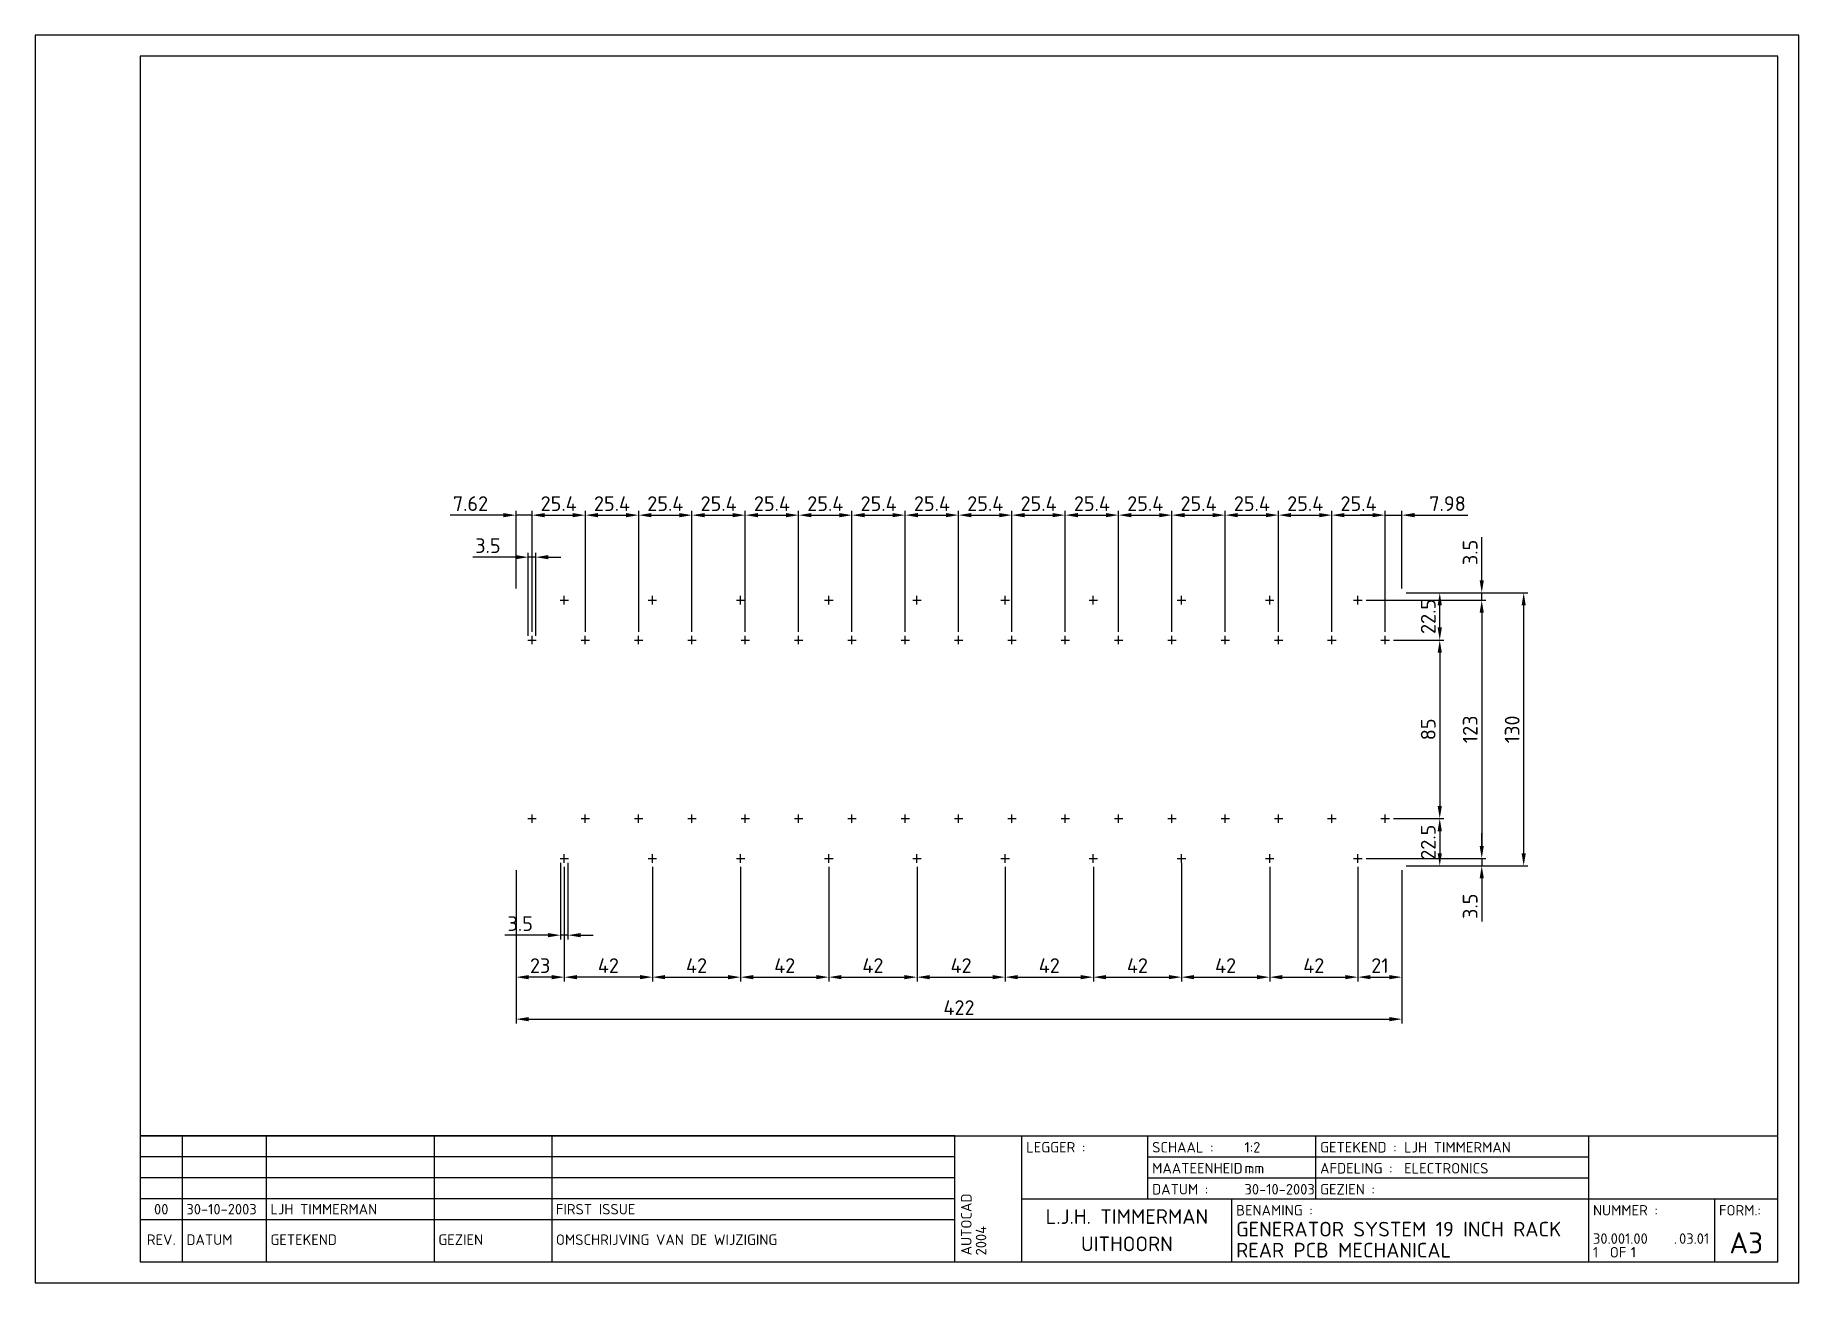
# Paper-space layout 'Layout1' of a CAD drawing. Extents: x 0 to 420, y 0 to 297.
import ezdxf
from ezdxf.enums import TextEntityAlignment as Align

# ---------------------------------------------------------------- set-up
doc = ezdxf.new("R2010")
doc.units = 0
doc.header["$LTSCALE"] = 10
doc.header["$MEASUREMENT"] = 0
doc.header["$PDMODE"] = 98
doc.header["$PDSIZE"] = -3
doc.linetypes.add('CENTER', pattern=[2, 1.25, -0.25, 0.25, -0.25])
doc.layers.get('0').update_dxf_attribs({"linetype": 'CONTINUOUS'})
doc.layers.get('DEFPOINTS').update_dxf_attribs({"linetype": 'CONTINUOUS'})
for name, color, linetype in [('DIMENSIONS', 1, 'CONTINUOUS'), ('GENERAL', 7, 'CONTINUOUS'), ('TITLEBLOCK', 7, 'CONTINUOUS')]:
    doc.layers.add(name, color=color, linetype=linetype)
doc.styles.add('ISO', font='isocpeur.ttf')
doc.dimstyles.get("Standard").update_dxf_attribs({"dimtxt": 3.5, "dimasz": 3, "dimexe": 1, "dimexo": 1, "dimgap": 1, "dimtad": 1, "dimdec": 3, "dimlfac": 2, "dimdsep": 46, "dimtxsty": 'ISO', "dimcen": 1, "dimclrt": 2, "dimadec": 0, "dimazin": 0, "dimtfac": 1, "dimtdec": 3, "dimtmove": 0, "dimatfit": 3, "dimfxl": 0, "dimtolj": 1, "dimarcsym": 0})

psp = doc.layouts.get("Layout1")

# ---------------------------------------------------------------- blocks, each defined once
blk = doc.blocks.new('A3')
at = {"layer": 'TITLEBLOCK', "color": 3}
for p, q in [((219, 35), (25, 35)), ((219, 35), (415, 35)), ((219, 5), (219, 35)), ((235, 5), (235, 35)), ((265, 20), (265, 35)), ((305, 20), (305, 35)), ((370, 5), (370, 35)), ((265, 30), (370, 30)), ((265, 25), (370, 25)), ((235, 20), (415, 20)), ((285, 5), (285, 20)), ((400, 5), (400, 20)), ((219, 15), (25, 15))]:
    blk.add_line(p, q, dxfattribs=at)
at = {"layer": 'TITLEBLOCK'}
for p, q in [((35, 35), (35, 5)), ((55, 35), (55, 5)), ((95, 35), (95, 5)), ((123, 35), (123, 5)), ((219, 30), (25, 30)), ((219, 25), (25, 25)), ((219, 20), (25, 20))]:
    blk.add_line(p, q, dxfattribs=at)
at = {"layer": 'TITLEBLOCK', "color": 1}
blk.add_lwpolyline([(0, 0), (420, 0), (420, 297), (0, 297)], close=True, dxfattribs=at)
at = {"layer": 'TITLEBLOCK', "color": 4}
blk.add_lwpolyline([(25, 5), (415, 5), (415, 292), (25, 292), (25, 5)], dxfattribs=at)
at = {"layer": 'TITLEBLOCK', "style": 'ISO'}
for s, p in [('LEGGER :', (236, 31)), ('SCHAAL :', (266, 31)), ('GETEKEND :', (306, 31)), ('MAATEENHEID :', (266, 26)), ('AFDELING :', (306, 26)), ('DATUM :', (266, 21)), ('GEZIEN :', (306, 21)), ('BENAMING :', (286, 16)), ('NUMMER :', (371, 16)), ('FORM.:', (401, 16)), ('DATUM', (36, 9)), ('GETEKEND', (56, 9)), ('GEZIEN', (96, 9)), ('OMSCHRIJVING VAN DE WIJZIGING', (124, 9)), ('OF', (375, 6)), ('.', (390.25, 9.25))]:
    blk.add_text(s, height=2.5, dxfattribs=at).set_placement(p)
blk.add_text('REV.', height=2.5, dxfattribs=at).set_placement((30, 9), align=Align.CENTER)
for tag, p in [('REV4', (30, 31.25)), ('REV3', (30, 26.25)), ('REV2', (30, 21.25)), ('REV1', (30, 16.25))]:
    blk.add_attdef(tag, text='', height=2.5, dxfattribs=at).set_placement(p, align=Align.CENTER)
for tag, p in [('DATUM4', (36, 31.25)), ('GET4', (56, 31.25)), ('GEZ4', (96, 31.25)), ('OMSCHR4', (124, 31.25)), ('DATUM3', (36, 26.25)), ('GET3', (56, 26.25)), ('GEZ3', (96, 26.25)), ('OMSCHR3', (124, 26.25)), ('DATUM2', (36, 21.25)), ('GET2', (56, 21.25)), ('GEZ2', (96, 21.25)), ('OMSCHR2', (124, 21.25)), ('DATUM1', (36, 16.25)), ('GET1', (56, 16.25)), ('GEZ1', (96, 16.25)), ('OMSCHR1', (124, 16.25))]:
    blk.add_attdef(tag, p, '', height=2.5, dxfattribs=at)
at = {"layer": 'TITLEBLOCK', "color": 2, "style": 'ISO'}
for tag, p, height in [('S', (288, 31), 2.5), ('GET', (326, 31), 2.5), ('OPM1', (371, 31), 2.5), ('ME', (288, 26), 2.5), ('AFD', (326, 26), 2.5), ('OPM2', (371, 26), 2.5), ('LDATUM', (245.5, 21), 2.5), ('DATUM', (288, 21), 2.5), ('GEZ', (326, 21), 2.5), ('OPM3', (371, 21), 2.5), ('BEN1', (286, 11), 3.5), ('CAT', (371, 12.5), 2.5), ('INST', (378, 12.5), 2.5), ('BEN2', (286, 6), 3.5), ('PARTNO', (371, 9.25), 2.5), ('B', (371, 6), 2.5), ('NOBLZ', (380, 6), 2.5), ('TEK', (391.5, 9.25), 2.5)]:
    blk.add_attdef(tag, p, '', height=height, dxfattribs=at)
at = {"layer": 'TITLEBLOCK', "color": 3, "style": 'ISO'}
blk.add_attdef('L', (236, 21), '', height=5, dxfattribs=at)
at = {"layer": 'TITLEBLOCK', "color": 2, "style": 'ISO'}
for tag, p in [('DOSNAAM', (230, 6.5)), ('SYSTEEM', (223, 6.5)), ('FLOPPY', (233.5, 6.5)), ('REL', (226.5, 6.5))]:
    blk.add_attdef(tag, p, '', height=2.5, rotation=90, dxfattribs=at)
for tag, p in [('NAAM', (260, 14)), ('PLAATS', (260, 7.5))]:
    blk.add_attdef(tag, text='', height=3.5, dxfattribs=at).set_placement(p, align=Align.CENTER)
at = {"layer": 'TITLEBLOCK', "color": 3, "style": 'ISO'}
blk.add_attdef('F', text='', height=5, dxfattribs=at).set_placement((407.5, 7), align=Align.CENTER)
blk = doc.blocks.new('*D2')
at = {"layer": 'DEFPOINTS', "color": 0}
for p in [(125.12, 101), (126.87, 101), (125.12, 82.75)]:
    blk.add_point(p, dxfattribs=at)
at = {"layer": 'DIMENSIONS', "color": 0, "lineweight": -2}
for p, q in [((125.12, 100), (125.12, 81.75)), ((126.87, 100), (126.87, 81.75)), ((122.12, 82.75), (111.87, 82.75)), ((126.87, 82.75), (125.12, 82.75)), ((129.87, 82.75), (132.87, 82.75))]:
    blk.add_line(p, q, dxfattribs=at)
at = {"layer": 'DIMENSIONS', "color": 0}
for points in [[(122.12, 83.25), (122.12, 82.25), (125.12, 82.75)], [(129.87, 83.25), (129.87, 82.25), (126.87, 82.75)]]:
    blk.add_solid(points, dxfattribs=at)
at = {"layer": 'DIMENSIONS', "color": 2, "insert": (115.5, 85.5), "char_height": 3.5, "attachment_point": 5, "style": 'ISO'}
blk.add_mtext('\\A1;3.5', dxfattribs=at)
blk = doc.blocks.new('*D3')
at = {"layer": 'DEFPOINTS', "color": 0}
for p in [(126, 100), (147, 100), (126, 72.75)]:
    blk.add_point(p, dxfattribs=at)
at = {"layer": 'DIMENSIONS', "color": 0, "lineweight": -2}
for p, q in [((126, 99), (126, 71.75)), ((147, 99), (147, 71.75)), ((144, 72.75), (129, 72.75))]:
    blk.add_line(p, q, dxfattribs=at)
at = {"layer": 'DIMENSIONS', "color": 0}
for points in [[(129, 73.25), (129, 72.25), (126, 72.75)], [(144, 73.25), (144, 72.25), (147, 72.75)]]:
    blk.add_solid(points, dxfattribs=at)
at = {"layer": 'DIMENSIONS', "color": 2, "insert": (136.5, 75.5), "char_height": 3.5, "attachment_point": 5, "style": 'ISO'}
blk.add_mtext('\\A1;42', dxfattribs=at)
blk = doc.blocks.new('*D4')
at = {"layer": 'DEFPOINTS', "color": 0}
for p in [(114.5, 99.25), (126, 100), (114.5, 72.75)]:
    blk.add_point(p, dxfattribs=at)
at = {"layer": 'DIMENSIONS', "color": 0, "lineweight": -2}
for p, q in [((114.5, 98.25), (114.5, 71.75)), ((126, 99), (126, 71.75)), ((123, 72.75), (117.5, 72.75))]:
    blk.add_line(p, q, dxfattribs=at)
at = {"layer": 'DIMENSIONS', "color": 0}
for points in [[(117.5, 73.25), (117.5, 72.25), (114.5, 72.75)], [(123, 73.25), (123, 72.25), (126, 72.75)]]:
    blk.add_solid(points, dxfattribs=at)
at = {"layer": 'DIMENSIONS', "color": 2, "insert": (120.25, 75.5), "char_height": 3.5, "attachment_point": 5, "style": 'ISO'}
blk.add_mtext('\\A1;23', dxfattribs=at)
blk = doc.blocks.new('*D5')
at = {"layer": 'DEFPOINTS', "color": 0}
for p in [(147, 100), (168, 100), (168, 72.75)]:
    blk.add_point(p, dxfattribs=at)
at = {"layer": 'DIMENSIONS', "color": 0, "lineweight": -2}
for p, q in [((147, 99), (147, 71.75)), ((168, 99), (168, 71.75)), ((150, 72.75), (165, 72.75))]:
    blk.add_line(p, q, dxfattribs=at)
at = {"layer": 'DIMENSIONS', "color": 0}
for points in [[(150, 73.25), (150, 72.25), (147, 72.75)], [(165, 73.25), (165, 72.25), (168, 72.75)]]:
    blk.add_solid(points, dxfattribs=at)
at = {"layer": 'DIMENSIONS', "color": 2, "insert": (157.5, 75.5), "char_height": 3.5, "attachment_point": 5, "style": 'ISO'}
blk.add_mtext('\\A1;42', dxfattribs=at)
blk = doc.blocks.new('*D6')
at = {"layer": 'DEFPOINTS', "color": 0}
for p in [(168, 100), (189, 100), (189, 72.75)]:
    blk.add_point(p, dxfattribs=at)
at = {"layer": 'DIMENSIONS', "color": 0, "lineweight": -2}
for p, q in [((168, 99), (168, 71.75)), ((189, 99), (189, 71.75)), ((171, 72.75), (186, 72.75))]:
    blk.add_line(p, q, dxfattribs=at)
at = {"layer": 'DIMENSIONS', "color": 0}
for points in [[(171, 73.25), (171, 72.25), (168, 72.75)], [(186, 73.25), (186, 72.25), (189, 72.75)]]:
    blk.add_solid(points, dxfattribs=at)
at = {"layer": 'DIMENSIONS', "color": 2, "insert": (178.5, 75.5), "char_height": 3.5, "attachment_point": 5, "style": 'ISO'}
blk.add_mtext('\\A1;42', dxfattribs=at)
blk = doc.blocks.new('*D7')
at = {"layer": 'DEFPOINTS', "color": 0}
for p in [(189, 100), (210, 100), (210, 72.75)]:
    blk.add_point(p, dxfattribs=at)
at = {"layer": 'DIMENSIONS', "color": 0, "lineweight": -2}
for p, q in [((189, 99), (189, 71.75)), ((210, 99), (210, 71.75)), ((192, 72.75), (207, 72.75))]:
    blk.add_line(p, q, dxfattribs=at)
at = {"layer": 'DIMENSIONS', "color": 0}
for points in [[(192, 73.25), (192, 72.25), (189, 72.75)], [(207, 73.25), (207, 72.25), (210, 72.75)]]:
    blk.add_solid(points, dxfattribs=at)
at = {"layer": 'DIMENSIONS', "color": 2, "insert": (199.5, 75.5), "char_height": 3.5, "attachment_point": 5, "style": 'ISO'}
blk.add_mtext('\\A1;42', dxfattribs=at)
blk = doc.blocks.new('*D8')
at = {"layer": 'DEFPOINTS', "color": 0}
for p in [(210, 100), (231, 100), (231, 72.75)]:
    blk.add_point(p, dxfattribs=at)
at = {"layer": 'DIMENSIONS', "color": 0, "lineweight": -2}
for p, q in [((210, 99), (210, 71.75)), ((231, 99), (231, 71.75)), ((213, 72.75), (228, 72.75))]:
    blk.add_line(p, q, dxfattribs=at)
at = {"layer": 'DIMENSIONS', "color": 0}
for points in [[(213, 73.25), (213, 72.25), (210, 72.75)], [(228, 73.25), (228, 72.25), (231, 72.75)]]:
    blk.add_solid(points, dxfattribs=at)
at = {"layer": 'DIMENSIONS', "color": 2, "insert": (220.5, 75.5), "char_height": 3.5, "attachment_point": 5, "style": 'ISO'}
blk.add_mtext('\\A1;42', dxfattribs=at)
blk = doc.blocks.new('*D9')
at = {"layer": 'DEFPOINTS', "color": 0}
for p in [(231, 100), (252, 100), (252, 72.75)]:
    blk.add_point(p, dxfattribs=at)
at = {"layer": 'DIMENSIONS', "color": 0, "lineweight": -2}
for p, q in [((231, 99), (231, 71.75)), ((252, 99), (252, 71.75)), ((234, 72.75), (249, 72.75))]:
    blk.add_line(p, q, dxfattribs=at)
at = {"layer": 'DIMENSIONS', "color": 0}
for points in [[(234, 73.25), (234, 72.25), (231, 72.75)], [(249, 73.25), (249, 72.25), (252, 72.75)]]:
    blk.add_solid(points, dxfattribs=at)
at = {"layer": 'DIMENSIONS', "color": 2, "insert": (241.5, 75.5), "char_height": 3.5, "attachment_point": 5, "style": 'ISO'}
blk.add_mtext('\\A1;42', dxfattribs=at)
blk = doc.blocks.new('*D10')
at = {"layer": 'DEFPOINTS', "color": 0}
for p in [(273, 101), (252, 100), (273, 72.75)]:
    blk.add_point(p, dxfattribs=at)
at = {"layer": 'DIMENSIONS', "color": 0, "lineweight": -2}
for p, q in [((252, 99), (252, 71.75)), ((273, 100), (273, 71.75)), ((255, 72.75), (270, 72.75))]:
    blk.add_line(p, q, dxfattribs=at)
at = {"layer": 'DIMENSIONS', "color": 0}
for points in [[(255, 73.25), (255, 72.25), (252, 72.75)], [(270, 73.25), (270, 72.25), (273, 72.75)]]:
    blk.add_solid(points, dxfattribs=at)
at = {"layer": 'DIMENSIONS', "color": 2, "insert": (262.5, 75.5), "char_height": 3.5, "attachment_point": 5, "style": 'ISO'}
blk.add_mtext('\\A1;42', dxfattribs=at)
blk = doc.blocks.new('*D11')
at = {"layer": 'DEFPOINTS', "color": 0}
for p in [(273, 101), (294, 100), (294, 72.75)]:
    blk.add_point(p, dxfattribs=at)
at = {"layer": 'DIMENSIONS', "color": 0, "lineweight": -2}
for p, q in [((273, 100), (273, 71.75)), ((294, 99), (294, 71.75)), ((276, 72.75), (291, 72.75))]:
    blk.add_line(p, q, dxfattribs=at)
at = {"layer": 'DIMENSIONS', "color": 0}
for points in [[(276, 73.25), (276, 72.25), (273, 72.75)], [(291, 73.25), (291, 72.25), (294, 72.75)]]:
    blk.add_solid(points, dxfattribs=at)
at = {"layer": 'DIMENSIONS', "color": 2, "insert": (283.5, 75.5), "char_height": 3.5, "attachment_point": 5, "style": 'ISO'}
blk.add_mtext('\\A1;42', dxfattribs=at)
blk = doc.blocks.new('*D12')
at = {"layer": 'DEFPOINTS', "color": 0}
for p in [(294, 100), (315, 100), (315, 72.75)]:
    blk.add_point(p, dxfattribs=at)
at = {"layer": 'DIMENSIONS', "color": 0, "lineweight": -2}
for p, q in [((294, 99), (294, 71.75)), ((315, 99), (315, 71.75)), ((297, 72.75), (312, 72.75))]:
    blk.add_line(p, q, dxfattribs=at)
at = {"layer": 'DIMENSIONS', "color": 0}
for points in [[(297, 73.25), (297, 72.25), (294, 72.75)], [(312, 73.25), (312, 72.25), (315, 72.75)]]:
    blk.add_solid(points, dxfattribs=at)
at = {"layer": 'DIMENSIONS', "color": 2, "insert": (304.5, 75.5), "char_height": 3.5, "attachment_point": 5, "style": 'ISO'}
blk.add_mtext('\\A1;42', dxfattribs=at)
blk = doc.blocks.new('*D13')
at = {"layer": 'DEFPOINTS', "color": 0}
for p in [(315, 100), (325.5, 99.25), (325.5, 72.75)]:
    blk.add_point(p, dxfattribs=at)
at = {"layer": 'DIMENSIONS', "color": 0, "lineweight": -2}
for p, q in [((315, 99), (315, 71.75)), ((325.5, 98.25), (325.5, 71.75)), ((318, 72.75), (322.5, 72.75))]:
    blk.add_line(p, q, dxfattribs=at)
at = {"layer": 'DIMENSIONS', "color": 0}
for points in [[(318, 73.25), (318, 72.25), (315, 72.75)], [(322.5, 73.25), (322.5, 72.25), (325.5, 72.75)]]:
    blk.add_solid(points, dxfattribs=at)
at = {"layer": 'DIMENSIONS', "color": 2, "insert": (320.25, 75.5), "char_height": 3.5, "attachment_point": 5, "style": 'ISO'}
blk.add_mtext('\\A1;21', dxfattribs=at)
blk = doc.blocks.new('*D14')
at = {"layer": 'DEFPOINTS', "color": 0}
for p in [(114.5, 99.25), (325.5, 99.25), (325.5, 62.75)]:
    blk.add_point(p, dxfattribs=at)
at = {"layer": 'DIMENSIONS', "color": 0, "lineweight": -2}
for p, q in [((114.5, 98.25), (114.5, 61.75)), ((325.5, 98.25), (325.5, 61.75)), ((117.5, 62.75), (322.5, 62.75))]:
    blk.add_line(p, q, dxfattribs=at)
at = {"layer": 'DIMENSIONS', "color": 0}
for points in [[(117.5, 63.25), (117.5, 62.25), (114.5, 62.75)], [(322.5, 63.25), (322.5, 62.25), (325.5, 62.75)]]:
    blk.add_solid(points, dxfattribs=at)
at = {"layer": 'DIMENSIONS', "color": 2, "insert": (220, 65.5), "char_height": 3.5, "attachment_point": 5, "style": 'ISO'}
blk.add_mtext('\\A1;422', dxfattribs=at)
blk = doc.blocks.new('*D15')
at = {"layer": 'DEFPOINTS', "color": 0}
for p in [(325.5, 164.25), (354.5, 164.25), (325.5, 99.25)]:
    blk.add_point(p, dxfattribs=at)
at = {"layer": 'DIMENSIONS', "color": 0, "lineweight": -2}
for p, q in [((326.5, 164.25), (355.5, 164.25)), ((354.5, 102.25), (354.5, 161.25)), ((326.5, 99.25), (355.5, 99.25))]:
    blk.add_line(p, q, dxfattribs=at)
at = {"layer": 'DIMENSIONS', "color": 0}
for points in [[(354, 161.25), (355, 161.25), (354.5, 164.25)], [(354, 102.25), (355, 102.25), (354.5, 99.25)]]:
    blk.add_solid(points, dxfattribs=at)
at = {"layer": 'DIMENSIONS', "color": 2, "insert": (351.75, 131.75), "char_height": 3.5, "attachment_point": 5, "rotation": 90, "style": 'ISO'}
blk.add_mtext('\\A1;130', dxfattribs=at)
blk = doc.blocks.new('*D16')
at = {"layer": 'DEFPOINTS', "color": 0}
for p in [(316, 101), (325.5, 99.25), (344.5, 99.25)]:
    blk.add_point(p, dxfattribs=at)
at = {"layer": 'DIMENSIONS', "color": 0, "lineweight": -2}
for p, q in [((344.5, 104), (344.5, 107)), ((317, 101), (345.5, 101)), ((344.5, 101), (344.5, 99.25)), ((326.5, 99.25), (345.5, 99.25)), ((344.5, 96.25), (344.5, 86))]:
    blk.add_line(p, q, dxfattribs=at)
at = {"layer": 'DIMENSIONS', "color": 0}
for points in [[(344, 104), (345, 104), (344.5, 101)], [(344, 96.25), (345, 96.25), (344.5, 99.25)]]:
    blk.add_solid(points, dxfattribs=at)
at = {"layer": 'DIMENSIONS', "color": 2, "insert": (341.75, 89.63), "char_height": 3.5, "attachment_point": 5, "rotation": 90, "style": 'ISO'}
blk.add_mtext('\\A1;3.5', dxfattribs=at)
blk = doc.blocks.new('*D17')
at = {"layer": 'DEFPOINTS', "color": 0}
for p in [(325.5, 164.25), (344.5, 164.25), (316, 162.5)]:
    blk.add_point(p, dxfattribs=at)
at = {"layer": 'DIMENSIONS', "color": 0, "lineweight": -2}
for p, q in [((344.5, 167.25), (344.5, 177.5)), ((326.5, 164.25), (345.5, 164.25)), ((344.5, 162.5), (344.5, 164.25)), ((317, 162.5), (345.5, 162.5)), ((344.5, 159.5), (344.5, 156.5))]:
    blk.add_line(p, q, dxfattribs=at)
at = {"layer": 'DIMENSIONS', "color": 0}
for points in [[(344, 167.25), (345, 167.25), (344.5, 164.25)], [(344, 159.5), (345, 159.5), (344.5, 162.5)]]:
    blk.add_solid(points, dxfattribs=at)
at = {"layer": 'DIMENSIONS', "color": 2, "insert": (341.75, 173.88), "char_height": 3.5, "attachment_point": 5, "rotation": 90, "style": 'ISO'}
blk.add_mtext('\\A1;3.5', dxfattribs=at)
blk = doc.blocks.new('*D18')
at = {"layer": 'DEFPOINTS', "color": 0}
for p in [(316, 162.5), (316, 101), (344.5, 101)]:
    blk.add_point(p, dxfattribs=at)
at = {"layer": 'DIMENSIONS', "color": 0, "lineweight": -2}
for p, q in [((317, 162.5), (345.5, 162.5)), ((344.5, 159.5), (344.5, 104)), ((317, 101), (345.5, 101))]:
    blk.add_line(p, q, dxfattribs=at)
at = {"layer": 'DIMENSIONS', "color": 0}
for points in [[(344, 159.5), (345, 159.5), (344.5, 162.5)], [(344, 104), (345, 104), (344.5, 101)]]:
    blk.add_solid(points, dxfattribs=at)
at = {"layer": 'DIMENSIONS', "color": 2, "insert": (341.75, 131.75), "char_height": 3.5, "attachment_point": 5, "rotation": 90, "style": 'ISO'}
blk.add_mtext('\\A1;123', dxfattribs=at)
blk = doc.blocks.new('*D19')
at = {"layer": 'DEFPOINTS', "color": 0}
for p in [(322.51, 153), (322.51, 110.5), (334.5, 110.5)]:
    blk.add_point(p, dxfattribs=at)
at = {"layer": 'DIMENSIONS', "color": 0, "lineweight": -2}
for p, q in [((323.51, 153), (335.5, 153)), ((334.5, 150), (334.5, 113.5)), ((323.51, 110.5), (335.5, 110.5))]:
    blk.add_line(p, q, dxfattribs=at)
at = {"layer": 'DIMENSIONS', "color": 0}
for points in [[(334, 150), (335, 150), (334.5, 153)], [(334, 113.5), (335, 113.5), (334.5, 110.5)]]:
    blk.add_solid(points, dxfattribs=at)
at = {"layer": 'DIMENSIONS', "color": 2, "insert": (331.75, 131.75), "char_height": 3.5, "attachment_point": 5, "rotation": 90, "style": 'ISO'}
blk.add_mtext('\\A1;85', dxfattribs=at)
blk = doc.blocks.new('*D20')
at = {"layer": 'DEFPOINTS', "color": 0}
for p in [(325.5, 164.25), (334.5, 164.25), (322.51, 153)]:
    blk.add_point(p, dxfattribs=at)
at = {"layer": 'DIMENSIONS', "color": 0, "lineweight": -2}
for p, q in [((326.5, 164.25), (335.5, 164.25)), ((334.5, 156), (334.5, 161.25)), ((323.51, 153), (335.5, 153))]:
    blk.add_line(p, q, dxfattribs=at)
at = {"layer": 'DIMENSIONS', "color": 0}
for points in [[(334, 161.25), (335, 161.25), (334.5, 164.25)], [(334, 156), (335, 156), (334.5, 153)]]:
    blk.add_solid(points, dxfattribs=at)
at = {"layer": 'DIMENSIONS', "color": 2, "insert": (331.75, 158.63), "char_height": 3.5, "attachment_point": 5, "rotation": 90, "style": 'ISO'}
blk.add_mtext('\\A1;22.5', dxfattribs=at)
blk = doc.blocks.new('*D21')
at = {"layer": 'DEFPOINTS', "color": 0}
for p in [(322.51, 110.5), (325.5, 99.25), (334.5, 99.25)]:
    blk.add_point(p, dxfattribs=at)
at = {"layer": 'DIMENSIONS', "color": 0, "lineweight": -2}
for p, q in [((323.51, 110.5), (335.5, 110.5)), ((334.5, 107.5), (334.5, 102.25)), ((326.5, 99.25), (335.5, 99.25))]:
    blk.add_line(p, q, dxfattribs=at)
at = {"layer": 'DIMENSIONS', "color": 0}
for points in [[(334, 107.5), (335, 107.5), (334.5, 110.5)], [(334, 102.25), (335, 102.25), (334.5, 99.25)]]:
    blk.add_solid(points, dxfattribs=at)
at = {"layer": 'DIMENSIONS', "color": 2, "insert": (331.75, 104.88), "char_height": 3.5, "attachment_point": 5, "rotation": 90, "style": 'ISO'}
blk.add_mtext('\\A1;22.5', dxfattribs=at)
blk = doc.blocks.new('*D22')
at = {"layer": 'DEFPOINTS', "color": 0}
for p in [(117.43, 172.75), (117.43, 153), (119.18, 153)]:
    blk.add_point(p, dxfattribs=at)
at = {"layer": 'DIMENSIONS', "color": 0, "lineweight": -2}
for p, q in [((114.43, 172.75), (104.18, 172.75)), ((117.43, 154), (117.43, 173.75)), ((119.18, 172.75), (117.43, 172.75)), ((119.18, 154), (119.18, 173.75)), ((122.18, 172.75), (125.18, 172.75))]:
    blk.add_line(p, q, dxfattribs=at)
at = {"layer": 'DIMENSIONS', "color": 0}
for points in [[(114.43, 173.25), (114.43, 172.25), (117.43, 172.75)], [(122.18, 173.25), (122.18, 172.25), (119.18, 172.75)]]:
    blk.add_solid(points, dxfattribs=at)
at = {"layer": 'DIMENSIONS', "color": 2, "insert": (107.81, 175.5), "char_height": 3.5, "attachment_point": 5, "style": 'ISO'}
blk.add_mtext('\\A1;3.5', dxfattribs=at)
blk = doc.blocks.new('*D23')
at = {"layer": 'DEFPOINTS', "color": 0}
for p in [(114.5, 182.75), (114.5, 164.25), (118.31, 154)]:
    blk.add_point(p, dxfattribs=at)
at = {"layer": 'DIMENSIONS', "color": 0, "lineweight": -2}
for p, q in [((111.5, 182.75), (98.8, 182.75)), ((114.5, 165.25), (114.5, 183.75)), ((118.31, 182.75), (114.5, 182.75)), ((118.31, 155), (118.31, 183.75)), ((121.31, 182.75), (124.31, 182.75))]:
    blk.add_line(p, q, dxfattribs=at)
at = {"layer": 'DIMENSIONS', "color": 0}
for points in [[(111.5, 183.25), (111.5, 182.25), (114.5, 182.75)], [(121.31, 183.25), (121.31, 182.25), (118.31, 182.75)]]:
    blk.add_solid(points, dxfattribs=at)
at = {"layer": 'DIMENSIONS', "color": 2, "insert": (103.65, 185.5), "char_height": 3.5, "attachment_point": 5, "style": 'ISO'}
blk.add_mtext('\\A1;7.62', dxfattribs=at)
blk = doc.blocks.new('*D24')
at = {"layer": 'DEFPOINTS', "color": 0}
for p in [(131.01, 182.75), (118.31, 154), (131.01, 154)]:
    blk.add_point(p, dxfattribs=at)
at = {"layer": 'DIMENSIONS', "color": 0, "lineweight": -2}
for p, q in [((118.31, 155), (118.31, 183.75)), ((121.31, 182.75), (128.01, 182.75)), ((131.01, 155), (131.01, 183.75))]:
    blk.add_line(p, q, dxfattribs=at)
at = {"layer": 'DIMENSIONS', "color": 0}
for points in [[(121.31, 183.25), (121.31, 182.25), (118.31, 182.75)], [(128.01, 183.25), (128.01, 182.25), (131.01, 182.75)]]:
    blk.add_solid(points, dxfattribs=at)
at = {"layer": 'DIMENSIONS', "color": 2, "insert": (124.66, 185.5), "char_height": 3.5, "attachment_point": 5, "style": 'ISO'}
blk.add_mtext('\\A1;25.4', dxfattribs=at)
blk = doc.blocks.new('*D25')
at = {"layer": 'DEFPOINTS', "color": 0}
for p in [(143.71, 182.75), (131.01, 154), (143.71, 154)]:
    blk.add_point(p, dxfattribs=at)
at = {"layer": 'DIMENSIONS', "color": 0, "lineweight": -2}
for p, q in [((131.01, 155), (131.01, 183.75)), ((134.01, 182.75), (140.71, 182.75)), ((143.71, 155), (143.71, 183.75))]:
    blk.add_line(p, q, dxfattribs=at)
at = {"layer": 'DIMENSIONS', "color": 0}
for points in [[(134.01, 183.25), (134.01, 182.25), (131.01, 182.75)], [(140.71, 183.25), (140.71, 182.25), (143.71, 182.75)]]:
    blk.add_solid(points, dxfattribs=at)
at = {"layer": 'DIMENSIONS', "color": 2, "insert": (137.36, 185.5), "char_height": 3.5, "attachment_point": 5, "style": 'ISO'}
blk.add_mtext('\\A1;25.4', dxfattribs=at)
blk = doc.blocks.new('*D26')
at = {"layer": 'DEFPOINTS', "color": 0}
for p in [(156.41, 182.75), (143.71, 154), (156.41, 154)]:
    blk.add_point(p, dxfattribs=at)
at = {"layer": 'DIMENSIONS', "color": 0, "lineweight": -2}
for p, q in [((143.71, 155), (143.71, 183.75)), ((146.71, 182.75), (153.41, 182.75)), ((156.41, 155), (156.41, 183.75))]:
    blk.add_line(p, q, dxfattribs=at)
at = {"layer": 'DIMENSIONS', "color": 0}
for points in [[(146.71, 183.25), (146.71, 182.25), (143.71, 182.75)], [(153.41, 183.25), (153.41, 182.25), (156.41, 182.75)]]:
    blk.add_solid(points, dxfattribs=at)
at = {"layer": 'DIMENSIONS', "color": 2, "insert": (150.06, 185.5), "char_height": 3.5, "attachment_point": 5, "style": 'ISO'}
blk.add_mtext('\\A1;25.4', dxfattribs=at)
blk = doc.blocks.new('*D27')
at = {"layer": 'DEFPOINTS', "color": 0}
for p in [(169.11, 182.75), (156.41, 154), (169.11, 154)]:
    blk.add_point(p, dxfattribs=at)
at = {"layer": 'DIMENSIONS', "color": 0, "lineweight": -2}
for p, q in [((156.41, 155), (156.41, 183.75)), ((159.41, 182.75), (166.11, 182.75)), ((169.11, 155), (169.11, 183.75))]:
    blk.add_line(p, q, dxfattribs=at)
at = {"layer": 'DIMENSIONS', "color": 0}
for points in [[(159.41, 183.25), (159.41, 182.25), (156.41, 182.75)], [(166.11, 183.25), (166.11, 182.25), (169.11, 182.75)]]:
    blk.add_solid(points, dxfattribs=at)
at = {"layer": 'DIMENSIONS', "color": 2, "insert": (162.76, 185.5), "char_height": 3.5, "attachment_point": 5, "style": 'ISO'}
blk.add_mtext('\\A1;25.4', dxfattribs=at)
blk = doc.blocks.new('*D28')
at = {"layer": 'DEFPOINTS', "color": 0}
for p in [(181.81, 182.75), (169.11, 154), (181.81, 154)]:
    blk.add_point(p, dxfattribs=at)
at = {"layer": 'DIMENSIONS', "color": 0, "lineweight": -2}
for p, q in [((169.11, 155), (169.11, 183.75)), ((172.11, 182.75), (178.81, 182.75)), ((181.81, 155), (181.81, 183.75))]:
    blk.add_line(p, q, dxfattribs=at)
at = {"layer": 'DIMENSIONS', "color": 0}
for points in [[(172.11, 183.25), (172.11, 182.25), (169.11, 182.75)], [(178.81, 183.25), (178.81, 182.25), (181.81, 182.75)]]:
    blk.add_solid(points, dxfattribs=at)
at = {"layer": 'DIMENSIONS', "color": 2, "insert": (175.46, 185.5), "char_height": 3.5, "attachment_point": 5, "style": 'ISO'}
blk.add_mtext('\\A1;25.4', dxfattribs=at)
blk = doc.blocks.new('*D29')
at = {"layer": 'DEFPOINTS', "color": 0}
for p in [(194.51, 182.75), (181.81, 154), (194.51, 154)]:
    blk.add_point(p, dxfattribs=at)
at = {"layer": 'DIMENSIONS', "color": 0, "lineweight": -2}
for p, q in [((181.81, 155), (181.81, 183.75)), ((184.81, 182.75), (191.51, 182.75)), ((194.51, 155), (194.51, 183.75))]:
    blk.add_line(p, q, dxfattribs=at)
at = {"layer": 'DIMENSIONS', "color": 0}
for points in [[(184.81, 183.25), (184.81, 182.25), (181.81, 182.75)], [(191.51, 183.25), (191.51, 182.25), (194.51, 182.75)]]:
    blk.add_solid(points, dxfattribs=at)
at = {"layer": 'DIMENSIONS', "color": 2, "insert": (188.16, 185.5), "char_height": 3.5, "attachment_point": 5, "style": 'ISO'}
blk.add_mtext('\\A1;25.4', dxfattribs=at)
blk = doc.blocks.new('*D30')
at = {"layer": 'DEFPOINTS', "color": 0}
for p in [(207.21, 182.75), (194.51, 154), (207.21, 154)]:
    blk.add_point(p, dxfattribs=at)
at = {"layer": 'DIMENSIONS', "color": 0, "lineweight": -2}
for p, q in [((194.51, 155), (194.51, 183.75)), ((197.51, 182.75), (204.21, 182.75)), ((207.21, 155), (207.21, 183.75))]:
    blk.add_line(p, q, dxfattribs=at)
at = {"layer": 'DIMENSIONS', "color": 0}
for points in [[(197.51, 183.25), (197.51, 182.25), (194.51, 182.75)], [(204.21, 183.25), (204.21, 182.25), (207.21, 182.75)]]:
    blk.add_solid(points, dxfattribs=at)
at = {"layer": 'DIMENSIONS', "color": 2, "insert": (200.86, 185.5), "char_height": 3.5, "attachment_point": 5, "style": 'ISO'}
blk.add_mtext('\\A1;25.4', dxfattribs=at)
blk = doc.blocks.new('*D31')
at = {"layer": 'DEFPOINTS', "color": 0}
for p in [(219.91, 182.75), (207.21, 154), (219.91, 154)]:
    blk.add_point(p, dxfattribs=at)
at = {"layer": 'DIMENSIONS', "color": 0, "lineweight": -2}
for p, q in [((207.21, 155), (207.21, 183.75)), ((210.21, 182.75), (216.91, 182.75)), ((219.91, 155), (219.91, 183.75))]:
    blk.add_line(p, q, dxfattribs=at)
at = {"layer": 'DIMENSIONS', "color": 0}
for points in [[(210.21, 183.25), (210.21, 182.25), (207.21, 182.75)], [(216.91, 183.25), (216.91, 182.25), (219.91, 182.75)]]:
    blk.add_solid(points, dxfattribs=at)
at = {"layer": 'DIMENSIONS', "color": 2, "insert": (213.56, 185.5), "char_height": 3.5, "attachment_point": 5, "style": 'ISO'}
blk.add_mtext('\\A1;25.4', dxfattribs=at)
blk = doc.blocks.new('*D32')
at = {"layer": 'DEFPOINTS', "color": 0}
for p in [(232.61, 182.75), (219.91, 154), (232.61, 154)]:
    blk.add_point(p, dxfattribs=at)
at = {"layer": 'DIMENSIONS', "color": 0, "lineweight": -2}
for p, q in [((219.91, 155), (219.91, 183.75)), ((222.91, 182.75), (229.61, 182.75)), ((232.61, 155), (232.61, 183.75))]:
    blk.add_line(p, q, dxfattribs=at)
at = {"layer": 'DIMENSIONS', "color": 0}
for points in [[(222.91, 183.25), (222.91, 182.25), (219.91, 182.75)], [(229.61, 183.25), (229.61, 182.25), (232.61, 182.75)]]:
    blk.add_solid(points, dxfattribs=at)
at = {"layer": 'DIMENSIONS', "color": 2, "insert": (226.26, 185.5), "char_height": 3.5, "attachment_point": 5, "style": 'ISO'}
blk.add_mtext('\\A1;25.4', dxfattribs=at)
blk = doc.blocks.new('*D33')
at = {"layer": 'DEFPOINTS', "color": 0}
for p in [(245.31, 182.75), (232.61, 154), (245.31, 154)]:
    blk.add_point(p, dxfattribs=at)
at = {"layer": 'DIMENSIONS', "color": 0, "lineweight": -2}
for p, q in [((232.61, 155), (232.61, 183.75)), ((235.61, 182.75), (242.31, 182.75)), ((245.31, 155), (245.31, 183.75))]:
    blk.add_line(p, q, dxfattribs=at)
at = {"layer": 'DIMENSIONS', "color": 0}
for points in [[(235.61, 183.25), (235.61, 182.25), (232.61, 182.75)], [(242.31, 183.25), (242.31, 182.25), (245.31, 182.75)]]:
    blk.add_solid(points, dxfattribs=at)
at = {"layer": 'DIMENSIONS', "color": 2, "insert": (238.96, 185.5), "char_height": 3.5, "attachment_point": 5, "style": 'ISO'}
blk.add_mtext('\\A1;25.4', dxfattribs=at)
blk = doc.blocks.new('*D34')
at = {"layer": 'DEFPOINTS', "color": 0}
for p in [(258.01, 182.75), (245.31, 154), (258.01, 154)]:
    blk.add_point(p, dxfattribs=at)
at = {"layer": 'DIMENSIONS', "color": 0, "lineweight": -2}
for p, q in [((245.31, 155), (245.31, 183.75)), ((248.31, 182.75), (255.01, 182.75)), ((258.01, 155), (258.01, 183.75))]:
    blk.add_line(p, q, dxfattribs=at)
at = {"layer": 'DIMENSIONS', "color": 0}
for points in [[(248.31, 183.25), (248.31, 182.25), (245.31, 182.75)], [(255.01, 183.25), (255.01, 182.25), (258.01, 182.75)]]:
    blk.add_solid(points, dxfattribs=at)
at = {"layer": 'DIMENSIONS', "color": 2, "insert": (251.66, 185.5), "char_height": 3.5, "attachment_point": 5, "style": 'ISO'}
blk.add_mtext('\\A1;25.4', dxfattribs=at)
blk = doc.blocks.new('*D35')
at = {"layer": 'DEFPOINTS', "color": 0}
for p in [(270.71, 182.75), (258.01, 154), (270.71, 154)]:
    blk.add_point(p, dxfattribs=at)
at = {"layer": 'DIMENSIONS', "color": 0, "lineweight": -2}
for p, q in [((258.01, 155), (258.01, 183.75)), ((261.01, 182.75), (267.71, 182.75)), ((270.71, 155), (270.71, 183.75))]:
    blk.add_line(p, q, dxfattribs=at)
at = {"layer": 'DIMENSIONS', "color": 0}
for points in [[(261.01, 183.25), (261.01, 182.25), (258.01, 182.75)], [(267.71, 183.25), (267.71, 182.25), (270.71, 182.75)]]:
    blk.add_solid(points, dxfattribs=at)
at = {"layer": 'DIMENSIONS', "color": 2, "insert": (264.36, 185.5), "char_height": 3.5, "attachment_point": 5, "style": 'ISO'}
blk.add_mtext('\\A1;25.4', dxfattribs=at)
blk = doc.blocks.new('*D36')
at = {"layer": 'DEFPOINTS', "color": 0}
for p in [(283.41, 182.75), (270.71, 154), (283.41, 154)]:
    blk.add_point(p, dxfattribs=at)
at = {"layer": 'DIMENSIONS', "color": 0, "lineweight": -2}
for p, q in [((270.71, 155), (270.71, 183.75)), ((273.71, 182.75), (280.41, 182.75)), ((283.41, 155), (283.41, 183.75))]:
    blk.add_line(p, q, dxfattribs=at)
at = {"layer": 'DIMENSIONS', "color": 0}
for points in [[(273.71, 183.25), (273.71, 182.25), (270.71, 182.75)], [(280.41, 183.25), (280.41, 182.25), (283.41, 182.75)]]:
    blk.add_solid(points, dxfattribs=at)
at = {"layer": 'DIMENSIONS', "color": 2, "insert": (277.06, 185.5), "char_height": 3.5, "attachment_point": 5, "style": 'ISO'}
blk.add_mtext('\\A1;25.4', dxfattribs=at)
blk = doc.blocks.new('*D37')
at = {"layer": 'DEFPOINTS', "color": 0}
for p in [(296.11, 182.75), (283.41, 154), (296.11, 154)]:
    blk.add_point(p, dxfattribs=at)
at = {"layer": 'DIMENSIONS', "color": 0, "lineweight": -2}
for p, q in [((283.41, 155), (283.41, 183.75)), ((286.41, 182.75), (293.11, 182.75)), ((296.11, 155), (296.11, 183.75))]:
    blk.add_line(p, q, dxfattribs=at)
at = {"layer": 'DIMENSIONS', "color": 0}
for points in [[(286.41, 183.25), (286.41, 182.25), (283.41, 182.75)], [(293.11, 183.25), (293.11, 182.25), (296.11, 182.75)]]:
    blk.add_solid(points, dxfattribs=at)
at = {"layer": 'DIMENSIONS', "color": 2, "insert": (289.76, 185.5), "char_height": 3.5, "attachment_point": 5, "style": 'ISO'}
blk.add_mtext('\\A1;25.4', dxfattribs=at)
blk = doc.blocks.new('*D38')
at = {"layer": 'DEFPOINTS', "color": 0}
for p in [(308.81, 182.75), (296.11, 154), (308.81, 154)]:
    blk.add_point(p, dxfattribs=at)
at = {"layer": 'DIMENSIONS', "color": 0, "lineweight": -2}
for p, q in [((296.11, 155), (296.11, 183.75)), ((299.11, 182.75), (305.81, 182.75)), ((308.81, 155), (308.81, 183.75))]:
    blk.add_line(p, q, dxfattribs=at)
at = {"layer": 'DIMENSIONS', "color": 0}
for points in [[(299.11, 183.25), (299.11, 182.25), (296.11, 182.75)], [(305.81, 183.25), (305.81, 182.25), (308.81, 182.75)]]:
    blk.add_solid(points, dxfattribs=at)
at = {"layer": 'DIMENSIONS', "color": 2, "insert": (302.46, 185.5), "char_height": 3.5, "attachment_point": 5, "style": 'ISO'}
blk.add_mtext('\\A1;25.4', dxfattribs=at)
blk = doc.blocks.new('*D39')
at = {"layer": 'DEFPOINTS', "color": 0}
for p in [(321.51, 182.75), (308.81, 154), (321.51, 154)]:
    blk.add_point(p, dxfattribs=at)
at = {"layer": 'DIMENSIONS', "color": 0, "lineweight": -2}
for p, q in [((308.81, 155), (308.81, 183.75)), ((311.81, 182.75), (318.51, 182.75)), ((321.51, 155), (321.51, 183.75))]:
    blk.add_line(p, q, dxfattribs=at)
at = {"layer": 'DIMENSIONS', "color": 0}
for points in [[(311.81, 183.25), (311.81, 182.25), (308.81, 182.75)], [(318.51, 183.25), (318.51, 182.25), (321.51, 182.75)]]:
    blk.add_solid(points, dxfattribs=at)
at = {"layer": 'DIMENSIONS', "color": 2, "insert": (315.16, 185.5), "char_height": 3.5, "attachment_point": 5, "style": 'ISO'}
blk.add_mtext('\\A1;25.4', dxfattribs=at)
blk = doc.blocks.new('*D40')
at = {"layer": 'DEFPOINTS', "color": 0}
for p in [(325.5, 182.75), (325.5, 164.25), (321.51, 154)]:
    blk.add_point(p, dxfattribs=at)
at = {"layer": 'DIMENSIONS', "color": 0, "lineweight": -2}
for p, q in [((318.51, 182.75), (315.51, 182.75)), ((321.51, 155), (321.51, 183.75)), ((321.51, 182.75), (325.5, 182.75)), ((325.5, 165.25), (325.5, 183.75)), ((328.5, 182.75), (341.2, 182.75))]:
    blk.add_line(p, q, dxfattribs=at)
at = {"layer": 'DIMENSIONS', "color": 0}
for points in [[(318.51, 183.25), (318.51, 182.25), (321.51, 182.75)], [(328.5, 183.25), (328.5, 182.25), (325.5, 182.75)]]:
    blk.add_solid(points, dxfattribs=at)
at = {"layer": 'DIMENSIONS', "color": 2, "insert": (336.35, 185.5), "char_height": 3.5, "attachment_point": 5, "style": 'ISO'}
blk.add_mtext('\\A1;7.98', dxfattribs=at)

# ---------------------------------------------------------------- dimensions: what is measured, and where the dimension line sits
at = {"layer": 'DIMENSIONS'}
for base, p1, p2, picture, middle in [((114.4966, 182.75293), (118.3066, 154.00244), (114.4966, 164.25244), '*D23', (103.6466, 185.50293)), ((131.0066, 182.75293), (118.3066, 154.00244), (131.0066, 154.00244), '*D24', (124.6566, 185.50293)), ((143.7066, 182.75293), (131.0066, 154.00244), (143.7066, 154.00244), '*D25', (137.3566, 185.50293)), ((156.4066, 182.75293), (143.7066, 154.00244), (156.4066, 154.00244), '*D26', (150.0566, 185.50293)), ((169.1066, 182.75293), (156.4066, 154.00244), (169.1066, 154.00244), '*D27', (162.7566, 185.50293)), ((181.8066, 182.75293), (169.1066, 154.00244), (181.8066, 154.00244), '*D28', (175.4566, 185.50293)), ((194.5066, 182.75293), (181.8066, 154.00244), (194.5066, 154.00244), '*D29', (188.1566, 185.50293)), ((207.2066, 182.75293), (194.5066, 154.00244), (207.2066, 154.00244), '*D30', (200.8566, 185.50293)), ((219.9066, 182.75293), (207.2066, 154.00244), (219.9066, 154.00244), '*D31', (213.5566, 185.50293)), ((232.6066, 182.75293), (219.9066, 154.00244), (232.6066, 154.00244), '*D32', (226.2566, 185.50293)), ((245.3066, 182.75293), (232.6066, 154.00244), (245.3066, 154.00244), '*D33', (238.9566, 185.50293)), ((258.0066, 182.75293), (245.3066, 154.00244), (258.0066, 154.00244), '*D34', (251.6566, 185.50293)), ((270.7066, 182.75293), (258.0066, 154.00244), (270.7066, 154.00244), '*D35', (264.3566, 185.50293)), ((283.4066, 182.75293), (270.7066, 154.00244), (283.4066, 154.00244), '*D36', (277.0566, 185.50293)), ((296.1066, 182.75293), (283.4066, 154.00244), (296.1066, 154.00244), '*D37', (289.7566, 185.50293)), ((308.8066, 182.75293), (296.1066, 154.00244), (308.8066, 154.00244), '*D38', (302.4566, 185.50293)), ((321.5066, 182.75293), (308.8066, 154.00244), (321.5066, 154.00244), '*D39', (315.1566, 185.50293)), ((325.4966, 182.75293), (321.5066, 154.00244), (325.4966, 164.25244), '*D40', (336.3466, 185.50293)), ((117.4316, 172.75293), (119.1816, 153.00244), (117.4316, 153.00244), '*D22', (107.8066, 175.50293)), ((125.1216, 82.75293), (126.8716, 101.00244), (125.1216, 101.00244), '*D2', (115.4966, 85.50293)), ((272.9966, 72.75293), (251.9966, 100.00244), (272.9966, 101.00244), '*D10', (262.4966, 75.50293)), ((293.9966, 72.75293), (272.9966, 101.00244), (293.9966, 100.00244), '*D11', (283.4966, 75.50293)), ((114.4966, 72.75293), (125.9966, 100.00244), (114.4966, 99.25244), '*D4', (120.2466, 75.50293)), ((325.4966, 62.75293), (114.4966, 99.25244), (325.4966, 99.25244), '*D14', (219.9966, 65.50293)), ((125.9966, 72.75293), (146.9966, 100.00244), (125.9966, 100.00244), '*D3', (136.4966, 75.50293)), ((167.9966, 72.75293), (146.9966, 100.00244), (167.9966, 100.00244), '*D5', (157.4966, 75.50293)), ((188.9966, 72.75293), (167.9966, 100.00244), (188.9966, 100.00244), '*D6', (178.4966, 75.50293)), ((209.9966, 72.75293), (188.9966, 100.00244), (209.9966, 100.00244), '*D7', (199.4966, 75.50293)), ((230.9966, 72.75293), (209.9966, 100.00244), (230.9966, 100.00244), '*D8', (220.4966, 75.50293)), ((251.9966, 72.75293), (230.9966, 100.00244), (251.9966, 100.00244), '*D9', (241.4966, 75.50293)), ((314.9966, 72.75293), (293.9966, 100.00244), (314.9966, 100.00244), '*D12', (304.4966, 75.50293)), ((325.4966, 72.75293), (314.9966, 100.00244), (325.4966, 99.25244), '*D13', (320.2466, 75.50293))]:
    dim = psp.add_linear_dim(base=base, p1=p1, p2=p2, dimstyle='Standard', dxfattribs=at)
    dim.commit()
    dim.dimension.update_dxf_attribs({"geometry": picture, "text_midpoint": middle})
for base, p1, p2, picture, middle in [((344.49649, 164.25244), (315.9966, 162.50244), (325.4966, 164.25244), '*D17', (341.74649, 173.87744)), ((334.49649, 164.25244), (322.5066, 153.00244), (325.4966, 164.25244), '*D20', (331.74649, 158.62744)), ((354.49649, 164.25244), (325.4966, 99.25244), (325.4966, 164.25244), '*D15', (351.74649, 131.75244)), ((344.49649, 101.00244), (315.9966, 162.50244), (315.9966, 101.00244), '*D18', (341.74649, 131.75244)), ((334.49649, 110.50244), (322.5066, 153.00244), (322.5066, 110.50244), '*D19', (331.74649, 131.75244)), ((334.49649, 99.25244), (322.5066, 110.50244), (325.4966, 99.25244), '*D21', (331.74649, 104.87744)), ((344.49649, 99.25244), (315.9966, 101.00244), (325.4966, 99.25244), '*D16', (341.74649, 89.62744))]:
    dim = psp.add_linear_dim(base=base, p1=p1, p2=p2, angle=90, dimstyle='Standard', dxfattribs=at)
    dim.commit()
    dim.dimension.update_dxf_attribs({"geometry": picture, "text_midpoint": middle})

# ---------------------------------------------------------------- linework, layer by layer
at = {"layer": 'GENERAL', "color": 6, "linetype": 'CENTER'}
for p, q in [((124.9966, 162.50244, -0.8), (126.9966, 162.50244, -0.8)), ((125.9966, 161.50244, -0.8), (125.9966, 163.50244, -0.8)), ((145.9966, 162.50244, -0.8), (147.9966, 162.50244, -0.8)), ((146.9966, 161.50244, -0.8), (146.9966, 163.50244, -0.8)), ((166.9966, 162.50244, -0.8), (168.9966, 162.50244, -0.8)), ((167.9966, 161.50244, -0.8), (167.9966, 163.50244, -0.8)), ((187.9966, 162.50244, -0.8), (189.9966, 162.50244, -0.8)), ((188.9966, 161.50244, -0.8), (188.9966, 163.50244, -0.8)), ((208.9966, 162.50244, -0.8), (210.9966, 162.50244, -0.8)), ((209.9966, 161.50244, -0.8), (209.9966, 163.50244, -0.8)), ((229.9966, 162.50244, -0.8), (231.9966, 162.50244, -0.8)), ((230.9966, 161.50244, -0.8), (230.9966, 163.50244, -0.8)), ((250.9966, 162.50244, -0.8), (252.9966, 162.50244, -0.8)), ((251.9966, 161.50244, -0.8), (251.9966, 163.50244, -0.8)), ((271.9966, 162.50244, -0.8), (273.9966, 162.50244, -0.8)), ((272.9966, 161.50244, -0.8), (272.9966, 163.50244, -0.8)), ((292.9966, 162.50244, -0.8), (294.9966, 162.50244, -0.8)), ((293.9966, 161.50244, -0.8), (293.9966, 163.50244, -0.8)), ((313.9966, 162.50244, -0.8), (315.9966, 162.50244, -0.8)), ((314.9966, 161.50244, -0.8), (314.9966, 163.50244, -0.8)), ((117.3066, 153.00244, -0.8), (119.3066, 153.00244, -0.8)), ((118.3066, 152.00244, -0.8), (118.3066, 154.00244, -0.8)), ((130.0066, 153.00244, -0.8), (132.0066, 153.00244, -0.8)), ((131.0066, 152.00244, -0.8), (131.0066, 154.00244, -0.8)), ((142.7066, 153.00244, -0.8), (144.7066, 153.00244, -0.8)), ((143.7066, 152.00244, -0.8), (143.7066, 154.00244, -0.8)), ((155.4066, 153.00244, -0.8), (157.4066, 153.00244, -0.8)), ((156.4066, 152.00244, -0.8), (156.4066, 154.00244, -0.8)), ((168.1066, 153.00244, -0.8), (170.1066, 153.00244, -0.8)), ((169.1066, 152.00244, -0.8), (169.1066, 154.00244, -0.8)), ((180.8066, 153.00244, -0.8), (182.8066, 153.00244, -0.8)), ((181.8066, 152.00244, -0.8), (181.8066, 154.00244, -0.8)), ((193.5066, 153.00244, -0.8), (195.5066, 153.00244, -0.8)), ((194.5066, 152.00244, -0.8), (194.5066, 154.00244, -0.8)), ((206.2066, 153.00244, -0.8), (208.2066, 153.00244, -0.8)), ((207.2066, 152.00244, -0.8), (207.2066, 154.00244, -0.8)), ((218.9066, 153.00244, -0.8), (220.9066, 153.00244, -0.8)), ((219.9066, 152.00244, -0.8), (219.9066, 154.00244, -0.8)), ((231.6066, 153.00244, -0.8), (233.6066, 153.00244, -0.8)), ((232.6066, 152.00244, -0.8), (232.6066, 154.00244, -0.8)), ((244.3066, 153.00244, -0.8), (246.3066, 153.00244, -0.8)), ((245.3066, 152.00244, -0.8), (245.3066, 154.00244, -0.8)), ((257.0066, 153.00244, -0.8), (259.0066, 153.00244, -0.8)), ((258.0066, 152.00244, -0.8), (258.0066, 154.00244, -0.8)), ((269.7066, 153.00244, -0.8), (271.7066, 153.00244, -0.8)), ((270.7066, 152.00244, -0.8), (270.7066, 154.00244, -0.8)), ((282.4066, 153.00244, -0.8), (284.4066, 153.00244, -0.8)), ((283.4066, 152.00244, -0.8), (283.4066, 154.00244, -0.8)), ((295.1066, 153.00244, -0.8), (297.1066, 153.00244, -0.8)), ((296.1066, 152.00244, -0.8), (296.1066, 154.00244, -0.8)), ((307.8066, 153.00244, -0.8), (309.8066, 153.00244, -0.8)), ((308.8066, 152.00244, -0.8), (308.8066, 154.00244, -0.8)), ((320.5066, 153.00244, -0.8), (322.5066, 153.00244, -0.8)), ((321.5066, 152.00244, -0.8), (321.5066, 154.00244, -0.8)), ((117.3066, 110.50244, -0.8), (119.3066, 110.50244, -0.8)), ((118.3066, 109.50244, -0.8), (118.3066, 111.50244, -0.8)), ((130.0066, 110.50244, -0.8), (132.0066, 110.50244, -0.8)), ((131.0066, 109.50244, -0.8), (131.0066, 111.50244, -0.8)), ((142.7066, 110.50244, -0.8), (144.7066, 110.50244, -0.8)), ((143.7066, 109.50244, -0.8), (143.7066, 111.50244, -0.8)), ((155.4066, 110.50244, -0.8), (157.4066, 110.50244, -0.8)), ((156.4066, 109.50244, -0.8), (156.4066, 111.50244, -0.8)), ((168.1066, 110.50244, -0.8), (170.1066, 110.50244, -0.8)), ((169.1066, 109.50244, -0.8), (169.1066, 111.50244, -0.8)), ((180.8066, 110.50244, -0.8), (182.8066, 110.50244, -0.8)), ((181.8066, 109.50244, -0.8), (181.8066, 111.50244, -0.8)), ((193.5066, 110.50244, -0.8), (195.5066, 110.50244, -0.8)), ((194.5066, 109.50244, -0.8), (194.5066, 111.50244, -0.8)), ((206.2066, 110.50244, -0.8), (208.2066, 110.50244, -0.8)), ((207.2066, 109.50244, -0.8), (207.2066, 111.50244, -0.8)), ((218.9066, 110.50244, -0.8), (220.9066, 110.50244, -0.8)), ((219.9066, 109.50244, -0.8), (219.9066, 111.50244, -0.8)), ((231.6066, 110.50244, -0.8), (233.6066, 110.50244, -0.8)), ((232.6066, 109.50244, -0.8), (232.6066, 111.50244, -0.8)), ((244.3066, 110.50244, -0.8), (246.3066, 110.50244, -0.8)), ((245.3066, 109.50244, -0.8), (245.3066, 111.50244, -0.8)), ((257.0066, 110.50244, -0.8), (259.0066, 110.50244, -0.8)), ((258.0066, 109.50244, -0.8), (258.0066, 111.50244, -0.8)), ((269.7066, 110.50244, -0.8), (271.7066, 110.50244, -0.8)), ((270.7066, 109.50244, -0.8), (270.7066, 111.50244, -0.8)), ((282.4066, 110.50244, -0.8), (284.4066, 110.50244, -0.8)), ((283.4066, 109.50244, -0.8), (283.4066, 111.50244, -0.8)), ((295.1066, 110.50244, -0.8), (297.1066, 110.50244, -0.8)), ((296.1066, 109.50244, -0.8), (296.1066, 111.50244, -0.8)), ((307.8066, 110.50244, -0.8), (309.8066, 110.50244, -0.8)), ((308.8066, 109.50244, -0.8), (308.8066, 111.50244, -0.8)), ((320.5066, 110.50244, -0.8), (322.5066, 110.50244, -0.8)), ((321.5066, 109.50244, -0.8), (321.5066, 111.50244, -0.8)), ((124.9966, 101.00244, -0.8), (126.9966, 101.00244, -0.8)), ((125.9966, 100.00244, -0.8), (125.9966, 102.00244, -0.8)), ((145.9966, 101.00244, -0.8), (147.9966, 101.00244, -0.8)), ((146.9966, 100.00244, -0.8), (146.9966, 102.00244, -0.8)), ((166.9966, 101.00244, -0.8), (168.9966, 101.00244, -0.8)), ((167.9966, 100.00244, -0.8), (167.9966, 102.00244, -0.8)), ((187.9966, 101.00244, -0.8), (189.9966, 101.00244, -0.8)), ((188.9966, 100.00244, -0.8), (188.9966, 102.00244, -0.8)), ((208.9966, 101.00244, -0.8), (210.9966, 101.00244, -0.8)), ((209.9966, 100.00244, -0.8), (209.9966, 102.00244, -0.8)), ((229.9966, 101.00244, -0.8), (231.9966, 101.00244, -0.8)), ((230.9966, 100.00244, -0.8), (230.9966, 102.00244, -0.8)), ((250.9966, 101.00244, -0.8), (252.9966, 101.00244, -0.8)), ((251.9966, 100.00244, -0.8), (251.9966, 102.00244, -0.8)), ((271.9966, 101.00244, -0.8), (273.9966, 101.00244, -0.8)), ((272.9966, 100.00244, -0.8), (272.9966, 102.00244, -0.8)), ((292.9966, 101.00244, -0.8), (294.9966, 101.00244, -0.8)), ((293.9966, 100.00244, -0.8), (293.9966, 102.00244, -0.8)), ((313.9966, 101.00244, -0.8), (315.9966, 101.00244, -0.8)), ((314.9966, 100.00244, -0.8), (314.9966, 102.00244, -0.8))]:
    psp.add_line(p, q, dxfattribs=at)

# ---------------------------------------------------------------- block references
ref = psp.add_blockref('A3', (0, 0))
ref.add_attrib('PARTNO', '30.001.00', (371, 9.25), dxfattribs={"layer": 'TITLEBLOCK', "color": 2, "height": 2.5, "style": 'ISO'})
ref.add_attrib('TEK', '03.01', (391.5, 9.25), dxfattribs={"layer": 'TITLEBLOCK', "color": 2, "height": 2.5, "style": 'ISO'})
ref.add_attrib('B', '1', (371, 6), dxfattribs={"layer": 'TITLEBLOCK', "color": 2, "height": 2.5, "style": 'ISO'})
ref.add_attrib('NOBLZ', '1', (380, 6), dxfattribs={"layer": 'TITLEBLOCK', "color": 2, "height": 2.5, "style": 'ISO'})
ref.add_attrib('F', 'A3', dxfattribs={"layer": 'TITLEBLOCK', "color": 3, "height": 5, "style": 'ISO'}).set_placement((407.5, 7), align=Align.CENTER)
ref.add_attrib('BEN1', 'GENERATOR SYSTEM 19 INCH RACK', (286, 11), dxfattribs={"layer": 'TITLEBLOCK', "color": 2, "height": 3.5, "style": 'ISO'})
ref.add_attrib('BEN2', 'REAR PCB MECHANICAL', (286, 6), dxfattribs={"layer": 'TITLEBLOCK', "color": 2, "height": 3.5, "style": 'ISO'})
ref.add_attrib('S', '1:2', (288, 31), dxfattribs={"layer": 'TITLEBLOCK', "color": 2, "height": 2.5, "style": 'ISO'})
ref.add_attrib('ME', 'mm', (288, 26), dxfattribs={"layer": 'TITLEBLOCK', "color": 2, "height": 2.5, "style": 'ISO'})
ref.add_attrib('DATUM', '30-10-2003', (288, 21), dxfattribs={"layer": 'TITLEBLOCK', "color": 2, "height": 2.5, "style": 'ISO'})
ref.add_attrib('GET', 'LJH TIMMERMAN', (326, 31), dxfattribs={"layer": 'TITLEBLOCK', "color": 2, "height": 2.5, "style": 'ISO'})
ref.add_attrib('AFD', 'ELECTRONICS', (326, 26), dxfattribs={"layer": 'TITLEBLOCK', "color": 2, "height": 2.5, "style": 'ISO'})
ref.add_attrib('NAAM', 'L.J.H. TIMMERMAN', dxfattribs={"layer": 'TITLEBLOCK', "color": 2, "height": 3.5, "style": 'ISO'}).set_placement((260, 14), align=Align.CENTER)
ref.add_attrib('PLAATS', 'UITHOORN', dxfattribs={"layer": 'TITLEBLOCK', "color": 2, "height": 3.5, "style": 'ISO'}).set_placement((260, 7.5), align=Align.CENTER)
ref.add_attrib('SYSTEEM', 'AUTOCAD', (223, 6.5), dxfattribs={"layer": 'TITLEBLOCK', "color": 2, "height": 2.5, "rotation": 90, "style": 'ISO'})
ref.add_attrib('REL', '2004', (226.5, 6.5), dxfattribs={"layer": 'TITLEBLOCK', "color": 2, "height": 2.5, "rotation": 90, "style": 'ISO'})
ref.add_attrib('REV1', '00', dxfattribs={"layer": 'TITLEBLOCK', "height": 2.5, "style": 'ISO'}).set_placement((30, 16.25), align=Align.CENTER)
ref.add_attrib('DATUM1', '30-10-2003', (36, 16.25), dxfattribs={"layer": 'TITLEBLOCK', "height": 2.5, "style": 'ISO'})
ref.add_attrib('GET1', 'LJH TIMMERMAN', (56, 16.25), dxfattribs={"layer": 'TITLEBLOCK', "height": 2.5, "style": 'ISO'})
ref.add_attrib('OMSCHR1', 'FIRST ISSUE', (124, 16.25), dxfattribs={"layer": 'TITLEBLOCK', "height": 2.5, "style": 'ISO'})

psp.set_redraw_order([(e.dxf.handle, doc.entitydb.next_handle()) for e in psp.query("TEXT MTEXT ATTDEF DIMENSION ARC_DIMENSION")])  # texts and dimensions are drawn at this point

# ---------------------------------------------------------------- viewports
at = {"layer": 'GENERAL'}
psp.add_viewport(center=(220, 163.5), size=(390, 257), view_center_point=(211.00681, 128.49512), view_height=514, dxfattribs=at)

doc.saveas('drawing.dxf')
